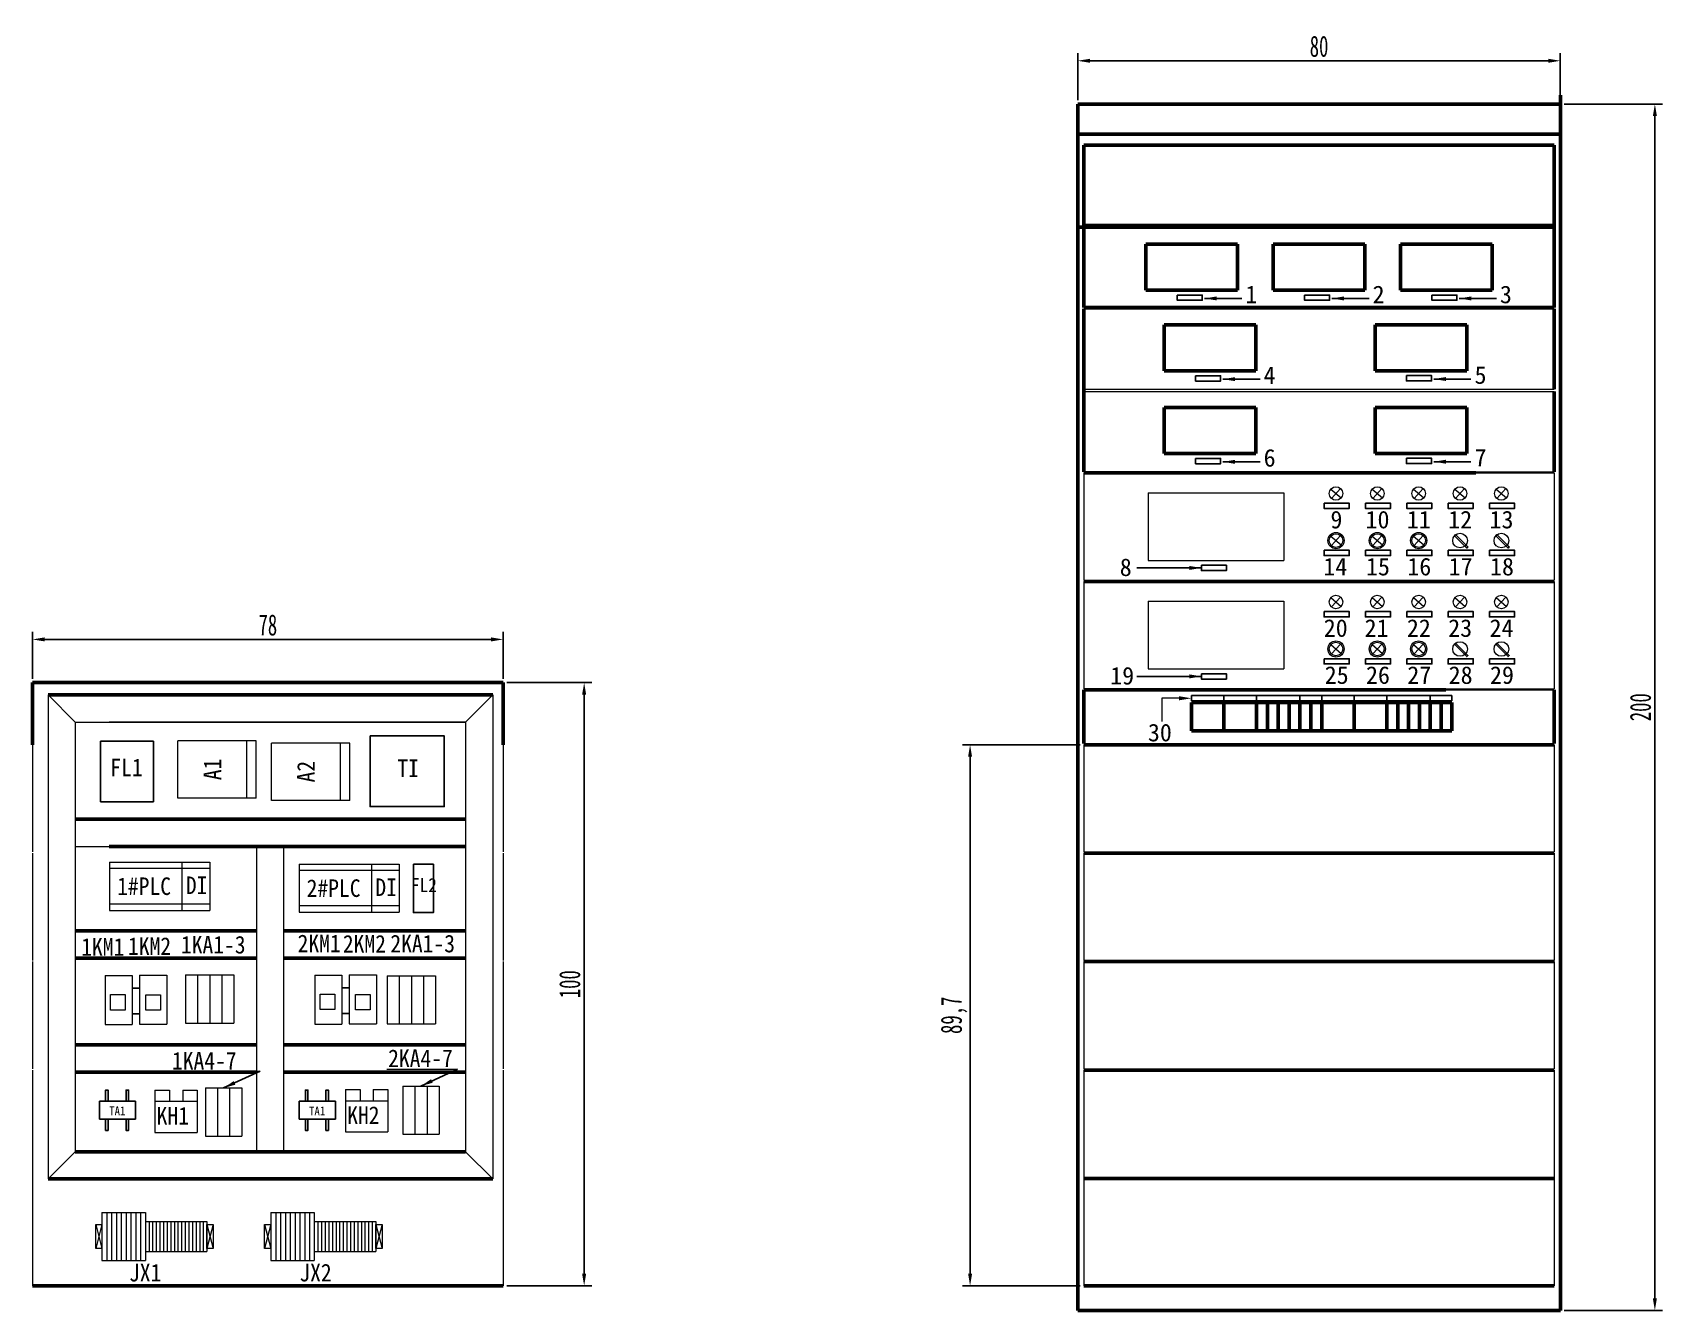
# Model space of a CAD drawing. Header units: millimetres. Extents: x 351 to 10319, y -5939 to 5511.
# Drawn here: x 587.1 to 857.3, y 862.4 to 1074.3 of the extents above; entities that cross this region are included whole.
import ezdxf

# ---------------------------------------------------------------- set-up
doc = ezdxf.new("R2010")
doc.units = ezdxf.units.MM
doc.layers.add('41', color=7, linetype='Continuous')
doc.layers.add('TEXT', color=1, linetype='Continuous', lineweight=50)
doc.styles.add('song', font='SimSun.ttf', dxfattribs={"width": 0.65})
doc.dimstyles.new('ISO-25', dxfattribs={"dimtxt": 3.5, "dimasz": 2, "dimexe": 1.25, "dimexo": 0.625, "dimtad": 1, "dimtoh": 1, "dimtxsty": 'song', "dimcen": 2.5, "dimadec": 0, "dimazin": 0, "dimtfac": 1, "dimtmove": 0, "dimatfit": 3, "dimfxl": 0, "dimarcsym": 0})

msp = doc.modelspace()

# ---------------------------------------------------------------- texts
at = {"lineweight": 9, "style": 'song', "width": 0.9}
for s, height, p in [('FL1', 2.9167, (599.946, 950.988)), ('TI', 2.9167, (647.536, 950.843)), ('1#PLC', 2.9167, (601.082, 931.29)), ('DI', 2.9167, (612.476, 931.442)), ('2#PLC', 2.9167, (632.504, 930.969)), ('DI', 2.9167, (643.898, 931.121)), ('FL2', 2.3333, (649.806, 931.761)), ('1KM1', 2.9167, (595.119, 921.231)), ('1KM2', 2.9167, (602.888, 921.362)), ('1KA1-3', 2.9167, (611.662, 921.594)), ('2KM1', 2.9167, (631.002, 921.811)), ('2KM2', 2.9167, (638.502, 921.74)), ('2KA1-3', 2.9167, (646.382, 921.783)), ('1KA4-7', 2.9167, (610.174, 902.357)), ('2KA4-7', 2.9167, (646.012, 902.77)), ('TA1', 1.4583, (599.772, 894.773)), ('KH1', 2.9167, (607.625, 893.238)), ('TA1', 1.4583, (632.899, 894.761)), ('KH2', 2.9167, (639.227, 893.336)), ('JX1', 2.9167, (603.047, 867.231)), ('JX2', 2.9167, (631.291, 867.231))]:
    msp.add_text(s, height=height, dxfattribs=at).set_placement(p)
for s, p in [('A1', (618.34, 950.325)), ('A2', (633.846, 949.949))]:
    msp.add_text(s, height=2.9167, rotation=90, dxfattribs=at).set_placement(p)
at = {"layer": '41', "color": 0, "style": 'song'}
for s, height, p in [('1', 2.917, (788.116, 1029.396)), ('2', 2.917, (809.221, 1029.396)), ('3', 2.917, (830.326, 1029.396)), ('4', 2.917, (791.153, 1016.014)), ('5', 2.917, (826.12, 1016.035)), ('6', 2.917, (791.153, 1002.308)), ('7', 2.917, (826.12, 1002.329)), ('9', 2.917, (802.229, 992.069)), ('10', 2.9167, (808.046, 992.069)), ('11', 2.9167, (814.9, 992.069)), ('12', 2.9167, (821.753, 992.069)), ('13', 2.9167, (828.607, 992.069)), ('8', 2.917, (767.303, 984.168)), ('14', 2.9167, (801.052, 984.272)), ('15', 2.9167, (808.121, 984.272)), ('16', 2.9167, (814.975, 984.272)), ('17', 2.9167, (821.828, 984.272)), ('18', 2.9167, (828.682, 984.272)), ('20', 2.9167, (801.12, 974.089)), ('21', 2.9167, (807.895, 974.089)), ('22', 2.9167, (814.9, 974.089)), ('23', 2.9167, (821.753, 974.089)), ('24', 2.9167, (828.607, 974.089)), ('19', 2.9167, (765.719, 966.188)), ('25', 2.9167, (801.279, 966.292)), ('26', 2.9167, (808.121, 966.292)), ('27', 2.9167, (814.975, 966.292)), ('28', 2.9167, (821.828, 966.292)), ('29', 2.9167, (828.682, 966.292)), ('30', 2.9167, (771.964, 956.762))]:
    msp.add_text(s, height=height, dxfattribs=at).set_placement(p)

# ---------------------------------------------------------------- blocks, each defined once
blk = doc.blocks.new('*D38')
at = {"color": 0, "lineweight": -2}
for p, q in [((840.97, 1062.42), (857.26, 1062.42)), ((856.01, 1060.42), (856.01, 864.42)), ((840.97, 862.42), (857.26, 862.42))]:
    blk.add_line(p, q, dxfattribs=at)
at = {"color": 0}
for points in [[(855.68, 1060.42), (856.35, 1060.42), (856.01, 1062.42)], [(855.68, 864.42), (856.35, 864.42), (856.01, 862.42)]]:
    blk.add_solid(points, dxfattribs=at)
at = {"layer": 'Defpoints', "color": 0}
for p in [(840.34, 1062.42), (840.34, 862.42), (856.01, 862.42)]:
    blk.add_point(p, dxfattribs=at)
at = {"color": 0, "insert": (853.64, 962.42), "char_height": 3.5, "attachment_point": 5, "rotation": 90, "style": 'song'}
blk.add_mtext('200', dxfattribs=at)
blk = doc.blocks.new('*D37')
at = {"color": 0, "lineweight": -2}
for p, q in [((760.34, 1063.05), (760.34, 1070.84)), ((840.34, 1063.05), (840.34, 1070.84)), ((762.34, 1069.59), (838.34, 1069.59))]:
    blk.add_line(p, q, dxfattribs=at)
at = {"color": 0}
for points in [[(762.34, 1069.92), (762.34, 1069.26), (760.34, 1069.59)], [(838.34, 1069.92), (838.34, 1069.26), (840.34, 1069.59)]]:
    blk.add_solid(points, dxfattribs=at)
at = {"layer": 'Defpoints', "color": 0}
for p in [(840.34, 1069.59), (760.34, 1062.42), (840.34, 1062.42)]:
    blk.add_point(p, dxfattribs=at)
at = {"color": 0, "insert": (800.34, 1071.97), "char_height": 3.5, "attachment_point": 5, "style": 'song'}
blk.add_mtext('80', dxfattribs=at)
blk = doc.blocks.new('*D39')
at = {"color": 0, "lineweight": -2}
for p, q in [((760.72, 956.2), (741.24, 956.2)), ((742.49, 954.2), (742.49, 868.5)), ((760.72, 866.5), (741.24, 866.5))]:
    blk.add_line(p, q, dxfattribs=at)
at = {"color": 0}
for points in [[(742.16, 954.2), (742.82, 954.2), (742.49, 956.2)], [(742.16, 868.5), (742.82, 868.5), (742.49, 866.5)]]:
    blk.add_solid(points, dxfattribs=at)
at = {"layer": 'Defpoints', "color": 0}
for p in [(761.34, 956.2), (742.49, 866.5), (761.34, 866.5)]:
    blk.add_point(p, dxfattribs=at)
at = {"color": 0, "insert": (739.82, 911.35), "char_height": 3.5, "attachment_point": 5, "rotation": 90, "style": 'song'}
blk.add_mtext('89,7', dxfattribs=at)
blk = doc.blocks.new('*D40')
at = {"color": 0, "lineweight": -2}
for p, q in [((665.69, 966.5), (679.76, 966.5)), ((678.51, 964.5), (678.51, 868.5)), ((665.69, 866.5), (679.76, 866.5))]:
    blk.add_line(p, q, dxfattribs=at)
at = {"color": 0}
for points in [[(678.17, 964.5), (678.84, 964.5), (678.51, 966.5)], [(678.17, 868.5), (678.84, 868.5), (678.51, 866.5)]]:
    blk.add_solid(points, dxfattribs=at)
at = {"layer": 'Defpoints', "color": 0}
for p in [(665.07, 966.5), (665.07, 866.5), (678.51, 866.5)]:
    blk.add_point(p, dxfattribs=at)
at = {"color": 0, "insert": (676.13, 916.5), "char_height": 3.5, "attachment_point": 5, "rotation": 90, "style": 'song'}
blk.add_mtext('100', dxfattribs=at)
blk = doc.blocks.new('*D42')
at = {"color": 0, "lineweight": -2}
for p, q in [((587.07, 967.13), (587.07, 974.91)), ((589.07, 973.66), (663.07, 973.66)), ((665.07, 967.13), (665.07, 974.91))]:
    blk.add_line(p, q, dxfattribs=at)
at = {"color": 0}
for points in [[(589.07, 974), (589.07, 973.33), (587.07, 973.66)], [(663.07, 974), (663.07, 973.33), (665.07, 973.66)]]:
    blk.add_solid(points, dxfattribs=at)
at = {"layer": 'Defpoints', "color": 0}
for p in [(665.07, 973.66), (587.07, 966.5), (665.07, 966.5)]:
    blk.add_point(p, dxfattribs=at)
at = {"color": 0, "insert": (626.07, 976.04), "char_height": 3.5, "attachment_point": 5, "style": 'song'}
blk.add_mtext('78', dxfattribs=at)

# ---------------------------------------------------------------- dimensions: what is measured, and where the dimension line sits
for base, p1, p2, picture, middle in [((840.342, 1069.59), (760.342, 1062.423), (840.342, 1062.423), '*D37', (800.342, 1071.965)), ((665.069, 973.665), (587.069, 966.501), (665.069, 966.501), '*D42', (626.069, 976.04))]:
    dim = msp.add_linear_dim(base=base, p1=p1, p2=p2, dimstyle='ISO-25')
    dim.commit()
    dim.dimension.update_dxf_attribs({"geometry": picture, "text_midpoint": middle})
for base, p1, p2, picture, middle in [((856.012, 862.423), (840.342, 1062.423), (840.342, 862.423), '*D38', (853.637, 962.423)), ((678.506, 866.501), (665.069, 966.501), (665.069, 866.501), '*D40', (676.131, 916.501)), ((742.49, 866.501), (761.342, 956.201), (761.342, 866.501), '*D39', (739.823, 911.351))]:
    dim = msp.add_linear_dim(base=base, p1=p1, p2=p2, angle=90, dimstyle='ISO-25')
    dim.commit()
    dim.dimension.update_dxf_attribs({"geometry": picture, "text_midpoint": middle})

# ---------------------------------------------------------------- linework, layer by layer
at = {"lineweight": 50}
for p, q in [((760.342, 1062.423), (840.342, 1062.423)), ((760.342, 1062.423), (760.342, 862.423)), ((840.342, 1063.913), (840.342, 884.284)), ((840.342, 1062.423), (840.342, 862.423)), ((760.342, 1057.423), (840.342, 1057.423)), ((761.342, 1055.595), (839.342, 1055.595)), ((761.342, 1055.595), (761.342, 1028.692)), ((839.342, 1055.595), (839.342, 1028.692)), ((760.342, 1042.027), (827.342, 1042.027)), ((761.342, 1042.26), (839.342, 1042.26)), ((761.342, 1042.027), (839.342, 1042.027)), ((771.621, 1039.172), (771.621, 1031.562)), ((771.621, 1039.172), (786.821, 1039.172)), ((786.821, 1039.172), (786.821, 1031.562)), ((792.726, 1039.172), (807.926, 1039.172)), ((792.726, 1039.172), (792.726, 1031.562)), ((807.926, 1039.172), (807.926, 1031.562)), ((813.831, 1039.172), (813.831, 1031.562)), ((813.831, 1039.172), (829.031, 1039.172)), ((829.031, 1039.172), (829.031, 1031.562)), ((771.621, 1031.562), (786.821, 1031.562)), ((792.726, 1031.562), (807.926, 1031.562)), ((813.831, 1031.562), (829.031, 1031.562)), ((761.342, 1028.692), (839.342, 1028.692)), ((761.342, 1028.692), (826.342, 1028.692)), ((761.342, 1028.492), (761.342, 1001.451)), ((839.342, 1028.492), (839.342, 1015.157)), ((774.659, 1025.79), (774.659, 1018.18)), ((774.659, 1025.79), (789.859, 1025.79)), ((789.859, 1025.79), (789.859, 1018.18)), ((824.825, 1025.812), (809.625, 1025.812)), ((809.625, 1025.812), (809.625, 1018.201)), ((824.825, 1025.812), (824.825, 1018.201)), ((774.659, 1018.18), (789.859, 1018.18)), ((824.825, 1018.201), (809.625, 1018.201)), ((839.342, 1014.786), (839.342, 1001.451)), ((774.659, 1012.084), (774.659, 1004.474)), ((774.659, 1012.084), (789.859, 1012.084)), ((789.859, 1012.084), (789.859, 1004.474)), ((809.625, 1012.106), (809.625, 1004.495)), ((824.825, 1012.106), (809.625, 1012.106)), ((824.825, 1012.106), (824.825, 1004.495)), ((774.659, 1004.474), (789.859, 1004.474)), ((824.825, 1004.495), (809.625, 1004.495)), ((761.342, 1001.251), (826.342, 1001.251)), ((761.342, 983.271), (839.342, 983.271)), ((761.342, 965.291), (821.342, 965.291)), ((761.342, 965.291), (761.342, 956.401)), ((839.342, 965.291), (839.342, 956.401)), ((589.642, 964.461), (663.361, 964.461)), ((779.18, 963.196), (822.38, 963.196)), ((779.18, 963.196), (779.18, 958.496)), ((784.58, 963.196), (784.58, 958.496)), ((784.58, 963.196), (784.58, 958.496)), ((789.98, 963.196), (789.98, 958.496)), ((791.78, 963.196), (791.78, 958.496)), ((793.58, 963.196), (793.58, 958.496)), ((795.38, 963.196), (795.38, 958.496)), ((797.18, 963.196), (797.18, 958.496)), ((798.98, 963.196), (798.98, 958.496)), ((800.78, 963.196), (800.78, 958.496)), ((800.78, 963.196), (800.78, 958.496)), ((806.18, 963.196), (806.18, 958.496)), ((806.18, 963.196), (806.18, 958.496)), ((811.58, 963.196), (811.58, 958.496)), ((813.38, 963.196), (813.38, 958.496)), ((815.18, 963.196), (815.18, 958.496)), ((816.98, 963.196), (816.98, 958.496)), ((818.78, 963.196), (818.78, 958.496)), ((820.58, 963.196), (820.58, 958.496)), ((822.38, 963.196), (822.38, 958.496)), ((822.38, 963.196), (822.38, 958.496)), ((779.18, 958.496), (822.38, 958.496)), ((761.342, 956.201), (839.342, 956.201)), ((594.142, 943.837), (658.861, 943.837)), ((599.761, 939.337), (658.861, 939.337)), ((761.342, 938.221), (839.342, 938.221)), ((594.142, 925.337), (617.199, 925.337)), ((617.199, 925.337), (624.17, 925.337)), ((628.67, 925.337), (658.861, 925.337)), ((594.142, 920.837), (617.199, 920.837)), ((617.199, 920.837), (624.17, 920.837)), ((628.67, 920.837), (658.861, 920.837)), ((761.342, 920.241), (839.342, 920.241)), ((594.142, 906.437), (617.199, 906.437)), ((617.199, 906.437), (624.17, 906.437)), ((628.67, 906.437), (658.861, 906.437)), ((594.142, 901.937), (617.199, 901.937)), ((617.199, 901.937), (624.17, 901.937)), ((628.67, 901.937), (658.861, 901.937)), ((761.342, 902.261), (839.342, 902.261)), ((594.142, 888.736), (658.861, 888.736)), ((589.642, 884.236), (663.361, 884.236)), ((761.342, 884.281), (839.342, 884.281)), ((761.342, 866.501), (839.342, 866.501)), ((760.342, 862.423), (840.342, 862.423))]:
    msp.add_line(p, q, dxfattribs=at)
at = {"lineweight": 20}
for p, q in [((761.342, 1028.492), (839.342, 1028.492)), ((761.342, 1015.157), (839.342, 1015.157)), ((761.342, 1014.786), (839.342, 1014.786)), ((761.342, 1001.451), (839.342, 1001.451)), ((761.342, 1001.451), (839.342, 1001.451)), ((761.342, 1001.251), (839.342, 1001.251)), ((761.342, 1001.251), (761.342, 983.471)), ((839.342, 1001.251), (839.342, 983.471)), ((771.986, 997.961), (794.486, 997.961)), ((771.986, 997.961), (771.986, 986.761)), ((794.486, 997.961), (794.486, 986.761)), ((802.29, 998.577), (804.004, 997.12)), ((802.38, 997.025), (803.914, 998.672)), ((809.144, 998.577), (810.858, 997.12)), ((809.234, 997.025), (810.768, 998.672)), ((815.997, 998.577), (817.712, 997.12)), ((816.088, 997.025), (817.621, 998.672)), ((822.851, 998.577), (824.566, 997.12)), ((822.942, 997.025), (824.475, 998.672)), ((829.705, 998.577), (831.419, 997.12)), ((829.795, 997.025), (831.329, 998.672)), ((802.29, 990.78), (804.004, 989.323)), ((802.38, 989.228), (803.914, 990.875)), ((809.144, 990.78), (810.858, 989.323)), ((809.234, 989.228), (810.768, 990.875)), ((815.997, 990.78), (817.712, 989.323)), ((816.088, 989.228), (817.621, 990.875)), ((771.986, 986.761), (794.486, 986.761)), ((761.342, 983.471), (839.342, 983.471)), ((761.342, 983.271), (826.342, 983.271)), ((761.342, 983.271), (826.342, 983.271)), ((761.342, 983.271), (761.342, 965.491)), ((839.342, 983.271), (839.342, 965.491)), ((771.986, 979.981), (771.986, 968.781)), ((771.986, 979.981), (794.486, 979.981)), ((794.486, 979.981), (794.486, 968.781)), ((802.29, 980.597), (804.004, 979.14)), ((802.38, 979.045), (803.914, 980.692)), ((809.144, 980.597), (810.858, 979.14)), ((809.234, 979.045), (810.768, 980.692)), ((815.997, 980.597), (817.712, 979.14)), ((816.088, 979.045), (817.621, 980.692)), ((822.851, 980.597), (824.566, 979.14)), ((822.942, 979.045), (824.475, 980.692)), ((829.705, 980.597), (831.419, 979.14)), ((829.795, 979.045), (831.329, 980.692)), ((802.29, 972.8), (804.004, 971.343)), ((802.38, 971.248), (803.914, 972.895)), ((809.144, 972.8), (810.858, 971.343)), ((809.234, 971.248), (810.768, 972.895)), ((815.997, 972.8), (817.712, 971.343)), ((816.088, 971.248), (817.621, 972.895)), ((771.986, 968.781), (794.486, 968.781)), ((761.342, 965.491), (839.342, 965.491)), ((761.342, 965.291), (839.342, 965.291)), ((589.642, 964.461), (589.642, 884.236)), ((594.142, 959.961), (589.642, 964.461)), ((658.861, 959.961), (663.361, 964.461)), ((663.361, 964.461), (663.361, 884.236)), ((774.268, 963.903), (774.268, 960.08)), ((822.38, 963.466), (822.38, 964.34)), ((594.142, 959.961), (594.142, 888.736)), ((594.142, 959.961), (612.683, 959.961)), ((658.861, 959.961), (658.861, 888.736)), ((611.149, 947.332), (611.149, 956.832)), ((624.149, 956.832), (611.149, 956.832)), ((622.599, 947.332), (622.599, 956.832)), ((624.149, 947.332), (624.149, 956.832)), ((626.655, 946.955), (626.655, 956.455)), ((639.655, 956.455), (626.655, 956.455)), ((638.106, 946.955), (638.106, 956.455)), ((639.655, 946.955), (639.655, 956.455)), ((761.342, 956.401), (839.342, 956.401)), ((761.342, 956.201), (761.342, 938.421)), ((839.342, 956.201), (839.342, 938.421)), ((624.149, 947.332), (611.149, 947.332)), ((639.655, 946.955), (626.655, 946.955)), ((594.142, 939.337), (612.683, 939.337)), ((624.17, 939.337), (624.17, 888.736)), ((628.67, 939.337), (628.67, 888.736)), ((761.342, 938.421), (839.342, 938.421)), ((761.342, 938.221), (761.342, 920.441)), ((839.342, 938.221), (839.342, 920.441)), ((599.834, 936.74), (616.434, 936.74)), ((599.834, 936.74), (599.834, 928.74)), ((599.873, 935.713), (616.434, 935.713)), ((611.834, 936.74), (611.834, 928.74)), ((616.434, 936.74), (616.434, 928.74)), ((631.256, 936.42), (631.256, 928.42)), ((631.256, 936.42), (647.856, 936.42)), ((631.295, 935.393), (647.856, 935.393)), ((643.256, 936.42), (643.256, 928.42)), ((647.856, 936.42), (647.856, 928.42)), ((599.873, 929.845), (616.434, 929.845)), ((631.295, 929.525), (647.856, 929.525)), ((599.834, 928.74), (616.434, 928.74)), ((599.834, 928.74), (616.434, 928.74)), ((631.256, 928.42), (647.856, 928.42)), ((631.256, 928.42), (647.856, 928.42)), ((761.342, 920.441), (839.342, 920.441)), ((761.342, 920.241), (761.342, 902.461)), ((839.342, 920.241), (839.342, 902.461)), ((599.092, 917.928), (603.592, 917.928)), ((599.092, 917.928), (599.092, 909.828)), ((603.592, 917.928), (603.592, 909.828)), ((604.804, 917.978), (609.304, 917.978)), ((604.804, 917.978), (604.804, 909.878)), ((609.304, 917.978), (609.304, 909.878)), ((612.432, 918.046), (612.432, 910.046)), ((612.432, 918.046), (612.432, 910.046)), ((612.432, 918.046), (620.432, 918.046)), ((614.432, 918.046), (614.432, 910.046)), ((616.432, 918.046), (616.432, 910.046)), ((616.432, 918.046), (616.432, 910.046)), ((618.432, 918.046), (618.432, 910.046)), ((618.432, 918.046), (618.432, 910.046)), ((620.432, 918.046), (620.432, 910.046)), ((633.844, 917.999), (633.844, 909.899)), ((633.844, 917.999), (638.344, 917.999)), ((638.344, 917.999), (638.344, 909.899)), ((639.556, 918.049), (639.556, 909.949)), ((639.556, 918.049), (644.056, 918.049)), ((644.056, 918.049), (644.056, 909.949)), ((645.861, 917.905), (653.861, 917.905)), ((645.861, 917.905), (645.861, 909.905)), ((645.861, 917.905), (645.861, 909.905)), ((647.861, 917.905), (647.861, 909.905)), ((649.861, 917.905), (649.861, 909.905)), ((649.861, 917.905), (649.861, 909.905)), ((651.861, 917.905), (651.861, 909.905)), ((651.861, 917.905), (651.861, 909.905)), ((653.861, 917.905), (653.861, 909.905)), ((599.092, 909.828), (603.592, 909.828)), ((604.804, 909.878), (609.304, 909.878)), ((612.432, 910.046), (620.432, 910.046)), ((633.844, 909.899), (638.344, 909.899)), ((639.556, 909.949), (644.056, 909.949)), ((645.861, 909.905), (653.861, 909.905)), ((761.342, 902.461), (839.342, 902.461)), ((608.183, 902.094), (624.77, 902.094)), ((645.818, 902.415), (657.489, 902.415)), ((761.342, 902.261), (761.342, 884.481)), ((839.342, 902.261), (839.342, 884.481)), ((607.353, 898.924), (607.353, 891.924)), ((607.353, 898.924), (609.753, 898.924)), ((607.353, 897.086), (614.353, 897.086)), ((609.753, 898.924), (609.753, 897.086)), ((611.954, 898.924), (614.353, 898.924)), ((611.954, 898.924), (611.954, 897.086)), ((614.353, 898.924), (614.353, 891.924)), ((615.735, 899.3), (617.735, 899.3)), ((615.735, 899.3), (615.735, 891.3)), ((617.735, 899.3), (619.735, 899.3)), ((617.735, 899.3), (617.735, 891.3)), ((617.735, 899.3), (617.735, 891.3)), ((619.735, 899.3), (621.735, 899.3)), ((619.735, 899.3), (619.735, 891.3)), ((619.735, 899.3), (619.735, 891.3)), ((621.735, 899.3), (621.735, 891.3)), ((621.735, 899.3), (621.735, 891.3)), ((638.955, 899.022), (641.355, 899.022)), ((638.955, 899.022), (638.955, 892.021)), ((638.955, 897.184), (645.955, 897.184)), ((641.355, 899.022), (641.355, 897.184)), ((643.556, 899.022), (643.556, 897.184)), ((643.556, 899.022), (645.955, 899.022)), ((645.955, 899.022), (645.955, 892.021)), ((648.455, 899.621), (648.455, 891.621)), ((648.455, 899.621), (650.455, 899.621)), ((650.455, 899.621), (650.455, 891.621)), ((650.455, 899.621), (650.455, 891.621)), ((650.455, 899.621), (652.455, 899.621)), ((652.455, 899.621), (652.455, 891.621)), ((652.455, 899.621), (652.455, 891.621)), ((652.455, 899.621), (654.455, 899.621)), ((654.455, 899.621), (654.455, 891.621)), ((654.455, 899.621), (654.455, 891.621)), ((761.342, 898.167), (761.342, 866.501)), ((839.342, 898.167), (839.342, 866.501)), ((607.353, 891.924), (614.353, 891.924)), ((638.955, 892.021), (645.955, 892.021)), ((615.735, 891.3), (617.735, 891.3)), ((617.735, 891.3), (619.735, 891.3)), ((619.735, 891.3), (621.735, 891.3)), ((648.455, 891.621), (650.455, 891.621)), ((650.455, 891.621), (652.455, 891.621)), ((652.455, 891.621), (654.455, 891.621)), ((594.142, 888.736), (589.642, 884.236)), ((658.861, 888.736), (663.361, 884.236)), ((761.342, 884.481), (839.342, 884.481)), ((598.57, 878.678), (605.77, 878.678)), ((598.57, 878.678), (598.57, 870.678)), ((599.37, 878.678), (599.37, 870.678)), ((599.37, 878.678), (599.37, 870.678)), ((600.17, 878.678), (600.17, 870.678)), ((600.17, 878.678), (600.17, 870.678)), ((600.97, 878.678), (600.97, 870.678)), ((600.97, 878.678), (600.97, 870.678)), ((601.77, 878.678), (601.77, 870.678)), ((601.77, 878.678), (601.77, 870.678)), ((602.57, 878.678), (602.57, 870.678)), ((602.57, 878.678), (602.57, 870.678)), ((603.37, 878.678), (603.37, 870.678)), ((603.37, 878.678), (603.37, 870.678)), ((604.17, 878.678), (604.17, 870.678)), ((604.17, 878.678), (604.17, 870.678)), ((604.97, 878.678), (604.97, 870.678)), ((604.97, 878.678), (604.97, 870.678)), ((604.97, 878.678), (604.97, 870.678)), ((605.77, 878.678), (605.77, 870.678)), ((626.574, 878.678), (626.574, 870.678)), ((626.574, 878.678), (633.774, 878.678)), ((627.374, 878.678), (627.374, 870.678)), ((627.374, 878.678), (627.374, 870.678)), ((628.174, 878.678), (628.174, 870.678)), ((628.174, 878.678), (628.174, 870.678)), ((628.974, 878.678), (628.974, 870.678)), ((628.974, 878.678), (628.974, 870.678)), ((629.774, 878.678), (629.774, 870.678)), ((629.774, 878.678), (629.774, 870.678)), ((630.574, 878.678), (630.574, 870.678)), ((630.574, 878.678), (630.574, 870.678)), ((631.374, 878.678), (631.374, 870.678)), ((631.374, 878.678), (631.374, 870.678)), ((632.174, 878.678), (632.174, 870.678)), ((632.174, 878.678), (632.174, 870.678)), ((632.974, 878.678), (632.974, 870.678)), ((632.974, 878.678), (632.974, 870.678)), ((632.974, 878.678), (632.974, 870.678)), ((633.774, 878.678), (633.774, 870.678)), ((597.537, 876.673), (598.57, 872.683)), ((598.57, 876.673), (597.537, 872.683)), ((605.77, 877.178), (605.77, 872.178)), ((605.77, 877.178), (615.97, 877.178)), ((606.37, 877.178), (606.37, 872.178)), ((606.37, 877.178), (606.37, 872.178)), ((606.97, 877.178), (606.97, 872.178)), ((606.97, 877.178), (606.97, 872.178)), ((607.57, 877.178), (607.57, 872.178)), ((607.57, 877.178), (607.57, 872.178)), ((608.17, 877.178), (608.17, 872.178)), ((608.17, 877.178), (608.17, 872.178)), ((608.77, 877.178), (608.77, 872.178)), ((608.77, 877.178), (608.77, 872.178)), ((609.37, 877.178), (609.37, 872.178)), ((609.37, 877.178), (609.37, 872.178)), ((609.97, 877.178), (609.97, 872.178)), ((609.97, 877.178), (609.97, 872.178)), ((610.57, 877.178), (610.57, 872.178)), ((610.57, 877.178), (610.57, 872.178)), ((611.17, 877.178), (611.17, 872.178)), ((611.17, 877.178), (611.17, 872.178)), ((611.77, 877.178), (611.77, 872.178)), ((611.77, 877.178), (611.77, 872.178)), ((612.37, 877.178), (612.37, 872.178)), ((612.37, 877.178), (612.37, 872.178)), ((612.97, 877.178), (612.97, 872.178)), ((612.97, 877.178), (612.97, 872.178)), ((613.57, 877.178), (613.57, 872.178)), ((613.57, 877.178), (613.57, 872.178)), ((614.17, 877.178), (614.17, 872.178)), ((614.17, 877.178), (614.17, 872.178)), ((614.77, 877.178), (614.77, 872.178)), ((614.77, 877.178), (614.77, 872.178)), ((615.37, 877.178), (615.37, 872.178)), ((615.37, 877.178), (615.37, 872.178)), ((615.97, 877.178), (615.97, 872.178)), ((617.003, 876.673), (615.97, 872.683)), ((615.97, 876.673), (617.003, 872.683)), ((626.574, 876.673), (625.541, 872.683)), ((625.541, 876.673), (626.574, 872.683)), ((633.774, 877.178), (633.774, 872.178)), ((633.774, 877.178), (643.974, 877.178)), ((634.374, 877.178), (634.374, 872.178)), ((634.374, 877.178), (634.374, 872.178)), ((634.974, 877.178), (634.974, 872.178)), ((634.974, 877.178), (634.974, 872.178)), ((635.574, 877.178), (635.574, 872.178)), ((635.574, 877.178), (635.574, 872.178)), ((636.174, 877.178), (636.174, 872.178)), ((636.174, 877.178), (636.174, 872.178)), ((636.774, 877.178), (636.774, 872.178)), ((636.774, 877.178), (636.774, 872.178)), ((637.374, 877.178), (637.374, 872.178)), ((637.374, 877.178), (637.374, 872.178)), ((637.974, 877.178), (637.974, 872.178)), ((637.974, 877.178), (637.974, 872.178)), ((638.574, 877.178), (638.574, 872.178)), ((638.574, 877.178), (638.574, 872.178)), ((639.174, 877.178), (639.174, 872.178)), ((639.174, 877.178), (639.174, 872.178)), ((639.774, 877.178), (639.774, 872.178)), ((639.774, 877.178), (639.774, 872.178)), ((640.374, 877.178), (640.374, 872.178)), ((640.374, 877.178), (640.374, 872.178)), ((640.974, 877.178), (640.974, 872.178)), ((640.974, 877.178), (640.974, 872.178)), ((641.574, 877.178), (641.574, 872.178)), ((641.574, 877.178), (641.574, 872.178)), ((642.174, 877.178), (642.174, 872.178)), ((642.174, 877.178), (642.174, 872.178)), ((642.774, 877.178), (642.774, 872.178)), ((642.774, 877.178), (642.774, 872.178)), ((643.374, 877.178), (643.374, 872.178)), ((643.374, 877.178), (643.374, 872.178)), ((643.974, 877.178), (643.974, 872.178)), ((643.974, 876.673), (645.008, 872.683)), ((645.008, 876.673), (643.974, 872.683)), ((598.57, 870.678), (605.77, 870.678)), ((605.77, 872.178), (615.97, 872.178)), ((626.574, 870.678), (633.774, 870.678)), ((633.774, 872.178), (643.974, 872.178)), ((587.069, 866.501), (665.069, 866.501)), ((761.342, 866.501), (839.342, 866.501))]:
    msp.add_line(p, q, dxfattribs=at)
at = {"color": 0}
for p, q in [((779.18, 964.34), (822.38, 964.34)), ((779.18, 963.466), (779.18, 964.34)), ((822.38, 963.466), (779.18, 963.466)), ((784.58, 963.466), (784.58, 964.34)), ((789.98, 963.466), (789.98, 964.34)), ((797.18, 963.466), (797.18, 964.34)), ((800.78, 963.466), (800.78, 964.34)), ((806.18, 963.466), (806.18, 964.34)), ((811.58, 963.466), (811.58, 964.34)), ((818.78, 963.466), (818.78, 964.34)), ((822.38, 963.466), (822.38, 964.34))]:
    msp.add_line(p, q, dxfattribs=at)
for p, q in [((599.761, 959.961), (658.861, 959.961)), ((607.13, 956.786), (607.13, 946.76)), ((603.592, 915.85), (604.804, 915.85)), ((638.344, 915.921), (639.556, 915.921)), ((603.592, 911.594), (604.804, 911.594)), ((638.344, 911.665), (639.556, 911.665)), ((598.14, 894.112), (598.14, 897.112)), ((598.14, 897.112), (604.14, 897.112)), ((604.14, 894.112), (604.14, 897.112)), ((631.267, 897.101), (637.267, 897.101)), ((631.267, 894.101), (631.267, 897.101)), ((637.267, 894.101), (637.267, 897.101)), ((598.14, 894.112), (604.14, 894.112)), ((631.267, 894.101), (637.267, 894.101))]:
    msp.add_line(p, q)
for points in [[(776.829, 1030.75), (780.981, 1030.75), (780.981, 1029.876), (776.829, 1029.876)], [(797.934, 1030.75), (802.086, 1030.75), (802.086, 1029.876), (797.934, 1029.876)], [(819.039, 1030.75), (823.191, 1030.75), (823.191, 1029.876), (819.039, 1029.876)], [(779.867, 1017.368), (784.019, 1017.368), (784.019, 1016.494), (779.867, 1016.494)], [(814.833, 1017.389), (818.985, 1017.389), (818.985, 1016.515), (814.833, 1016.515)], [(779.867, 1003.662), (784.019, 1003.662), (784.019, 1002.788), (779.867, 1002.788)], [(814.833, 1003.683), (818.985, 1003.683), (818.985, 1002.809), (814.833, 1002.809)], [(801.183, 996.242), (805.335, 996.242), (805.335, 995.368), (801.183, 995.368)], [(808.036, 996.242), (812.188, 996.242), (812.188, 995.368), (808.036, 995.368)], [(814.89, 996.242), (819.042, 996.242), (819.042, 995.368), (814.89, 995.368)], [(821.744, 996.242), (825.896, 996.242), (825.896, 995.368), (821.744, 995.368)], [(828.597, 996.242), (832.749, 996.242), (832.749, 995.368), (828.597, 995.368)], [(801.183, 988.446), (805.335, 988.446), (805.335, 987.572), (801.183, 987.572)], [(808.036, 988.446), (812.188, 988.446), (812.188, 987.572), (808.036, 987.572)], [(814.89, 988.446), (819.042, 988.446), (819.042, 987.572), (814.89, 987.572)], [(821.744, 988.446), (825.896, 988.446), (825.896, 987.572), (821.744, 987.572)], [(828.597, 988.446), (832.749, 988.446), (832.749, 987.572), (828.597, 987.572)], [(780.844, 985.949), (784.996, 985.949), (784.996, 985.075), (780.844, 985.075)], [(801.183, 978.262), (805.335, 978.262), (805.335, 977.388), (801.183, 977.388)], [(808.036, 978.262), (812.188, 978.262), (812.188, 977.388), (808.036, 977.388)], [(814.89, 978.262), (819.042, 978.262), (819.042, 977.388), (814.89, 977.388)], [(821.744, 978.262), (825.896, 978.262), (825.896, 977.388), (821.744, 977.388)], [(828.597, 978.262), (832.749, 978.262), (832.749, 977.388), (828.597, 977.388)], [(801.183, 970.466), (805.335, 970.466), (805.335, 969.592), (801.183, 969.592)], [(808.036, 970.466), (812.188, 970.466), (812.188, 969.592), (808.036, 969.592)], [(814.89, 970.466), (819.042, 970.466), (819.042, 969.592), (814.89, 969.592)], [(821.744, 970.466), (825.896, 970.466), (825.896, 969.592), (821.744, 969.592)], [(828.597, 970.466), (832.749, 970.466), (832.749, 969.592), (828.597, 969.592)], [(780.844, 967.969), (784.996, 967.969), (784.996, 967.095), (780.844, 967.095)]]:
    msp.add_lwpolyline(points, close=True, dxfattribs=at)
for points in [[(822.771, 990.837), (822.981, 991.047), (825.025, 989.002), (824.815, 988.792)], [(829.624, 990.837), (829.834, 991.047), (831.879, 989.002), (831.669, 988.792)], [(822.771, 972.857), (822.981, 973.067), (825.025, 971.022), (824.815, 970.812)], [(829.624, 972.857), (829.834, 973.067), (831.879, 971.022), (831.669, 970.812)], [(643.012, 957.664), (655.308, 957.664), (655.308, 945.954), (643.012, 945.954)], [(650.203, 936.4), (653.508, 936.4), (653.508, 928.379), (650.203, 928.379)], [(599.169, 897.112), (599.169, 898.95), (599.575, 898.95), (599.575, 897.112)], [(602.567, 897.112), (602.567, 898.95), (602.973, 898.95), (602.973, 897.112)], [(632.296, 897.101), (632.296, 898.939), (632.702, 898.939), (632.702, 897.101)], [(635.694, 897.101), (635.694, 898.939), (636.1, 898.939), (636.1, 897.101)], [(599.169, 894.112), (599.169, 892.274), (599.575, 892.274), (599.575, 894.112)], [(602.567, 894.112), (602.567, 892.274), (602.973, 892.274), (602.973, 894.112)], [(632.296, 894.101), (632.296, 892.262), (632.702, 892.262), (632.702, 894.101)], [(635.694, 894.101), (635.694, 892.262), (636.1, 892.262), (636.1, 894.101)]]:
    msp.add_lwpolyline(points, close=True)
at = {"lineweight": 20}
msp.add_lwpolyline([(777.097, 963.903), (774.268, 963.903)], dxfattribs=at)
msp.add_lwpolyline([(607.13, 946.76), (598.339, 946.76), (598.339, 956.786), (607.13, 956.786)])
for points in [[(599.969, 914.774), (602.415, 914.774), (602.415, 912.222), (599.969, 912.222)], [(605.847, 914.731), (608.293, 914.731), (608.293, 912.179), (605.847, 912.179)], [(634.721, 914.845), (637.167, 914.845), (637.167, 912.293), (634.721, 912.293)], [(640.599, 914.803), (643.045, 914.803), (643.045, 912.25), (640.599, 912.25)], [(597.537, 876.673), (598.57, 876.673), (598.57, 872.683), (597.537, 872.683)], [(615.97, 876.673), (617.003, 876.673), (617.003, 872.683), (615.97, 872.683)], [(625.541, 876.673), (626.574, 876.673), (626.574, 872.683), (625.541, 872.683)], [(643.974, 876.673), (645.008, 876.673), (645.008, 872.683), (643.974, 872.683)]]:
    msp.add_lwpolyline(points, close=True, dxfattribs=at)
for centre, radius in [((803.147, 997.848), 1.125), ((810.001, 997.848), 1.125), ((816.855, 997.848), 1.125), ((823.708, 997.848), 1.125), ((830.562, 997.848), 1.125), ((803.147, 990.052), 1.35), ((803.147, 990.052), 1.125), ((810.001, 990.052), 1.35), ((810.001, 990.052), 1.125), ((816.855, 990.052), 1.35), ((816.855, 990.052), 1.125), ((823.708, 990.052), 1.215), ((830.562, 990.052), 1.215), ((803.147, 979.868), 1.125), ((810.001, 979.868), 1.125), ((816.855, 979.868), 1.125), ((823.708, 979.868), 1.125), ((830.562, 979.868), 1.125), ((803.147, 972.072), 1.35), ((803.147, 972.072), 1.125), ((810.001, 972.072), 1.35), ((810.001, 972.072), 1.125), ((816.855, 972.072), 1.35), ((816.855, 972.072), 1.125), ((823.708, 972.072), 1.215), ((830.562, 972.072), 1.215)]:
    msp.add_circle(centre, radius, dxfattribs=at)
msp.add_solid([(777.097, 964.251), (779.18, 963.903), (777.097, 963.556)], dxfattribs=at)
at = {"layer": 'TEXT'}
for p, q in [((587.069, 956.201), (587.069, 966.501)), ((665.069, 966.501), (665.069, 956.201))]:
    msp.add_line(p, q, dxfattribs=at)
at = {"layer": 'TEXT', "lineweight": 50}
for p, q in [((587.069, 966.501), (665.069, 966.501)), ((587.069, 866.501), (665.069, 866.501))]:
    msp.add_line(p, q, dxfattribs=at)
at = {"layer": 'TEXT', "lineweight": 20}
for p, q in [((587.069, 956.201), (587.069, 938.421)), ((665.069, 956.201), (665.069, 938.421)), ((587.069, 938.221), (587.069, 920.441)), ((665.069, 938.221), (665.069, 920.441)), ((587.069, 920.241), (587.069, 902.461)), ((665.069, 920.241), (665.069, 902.461)), ((587.069, 902.261), (587.069, 884.481)), ((665.069, 902.261), (665.069, 884.481)), ((587.069, 898.167), (587.069, 866.501)), ((665.069, 898.167), (665.069, 866.501))]:
    msp.add_line(p, q, dxfattribs=at)

msp.set_redraw_order([(e.dxf.handle, doc.entitydb.next_handle()) for e in msp.query("TEXT MTEXT ATTDEF DIMENSION ARC_DIMENSION")])  # texts and dimensions are drawn at this point

# ---------------------------------------------------------------- leaders
at = {"lineweight": 20}
for points in [[(781.373, 1030.19), (787.523, 1030.19)], [(802.478, 1030.19), (808.628, 1030.19)], [(823.583, 1030.19), (829.733, 1030.19)], [(784.411, 1016.808), (790.56, 1016.808)], [(819.377, 1016.829), (825.527, 1016.829)], [(784.411, 1003.102), (790.56, 1003.102)], [(819.377, 1003.123), (825.527, 1003.123)], [(780.844, 985.512), (770.144, 985.512)], [(780.844, 967.532), (770.144, 967.532)], [(618.735, 899.3), (624.77, 902.094)], [(651.455, 899.621), (657.489, 902.415)]]:
    msp.add_leader(points, dimstyle='ISO-25', override={"dimgap": 0.625, "dimtad": 0}, dxfattribs=at)

doc.saveas('drawing.dxf')
